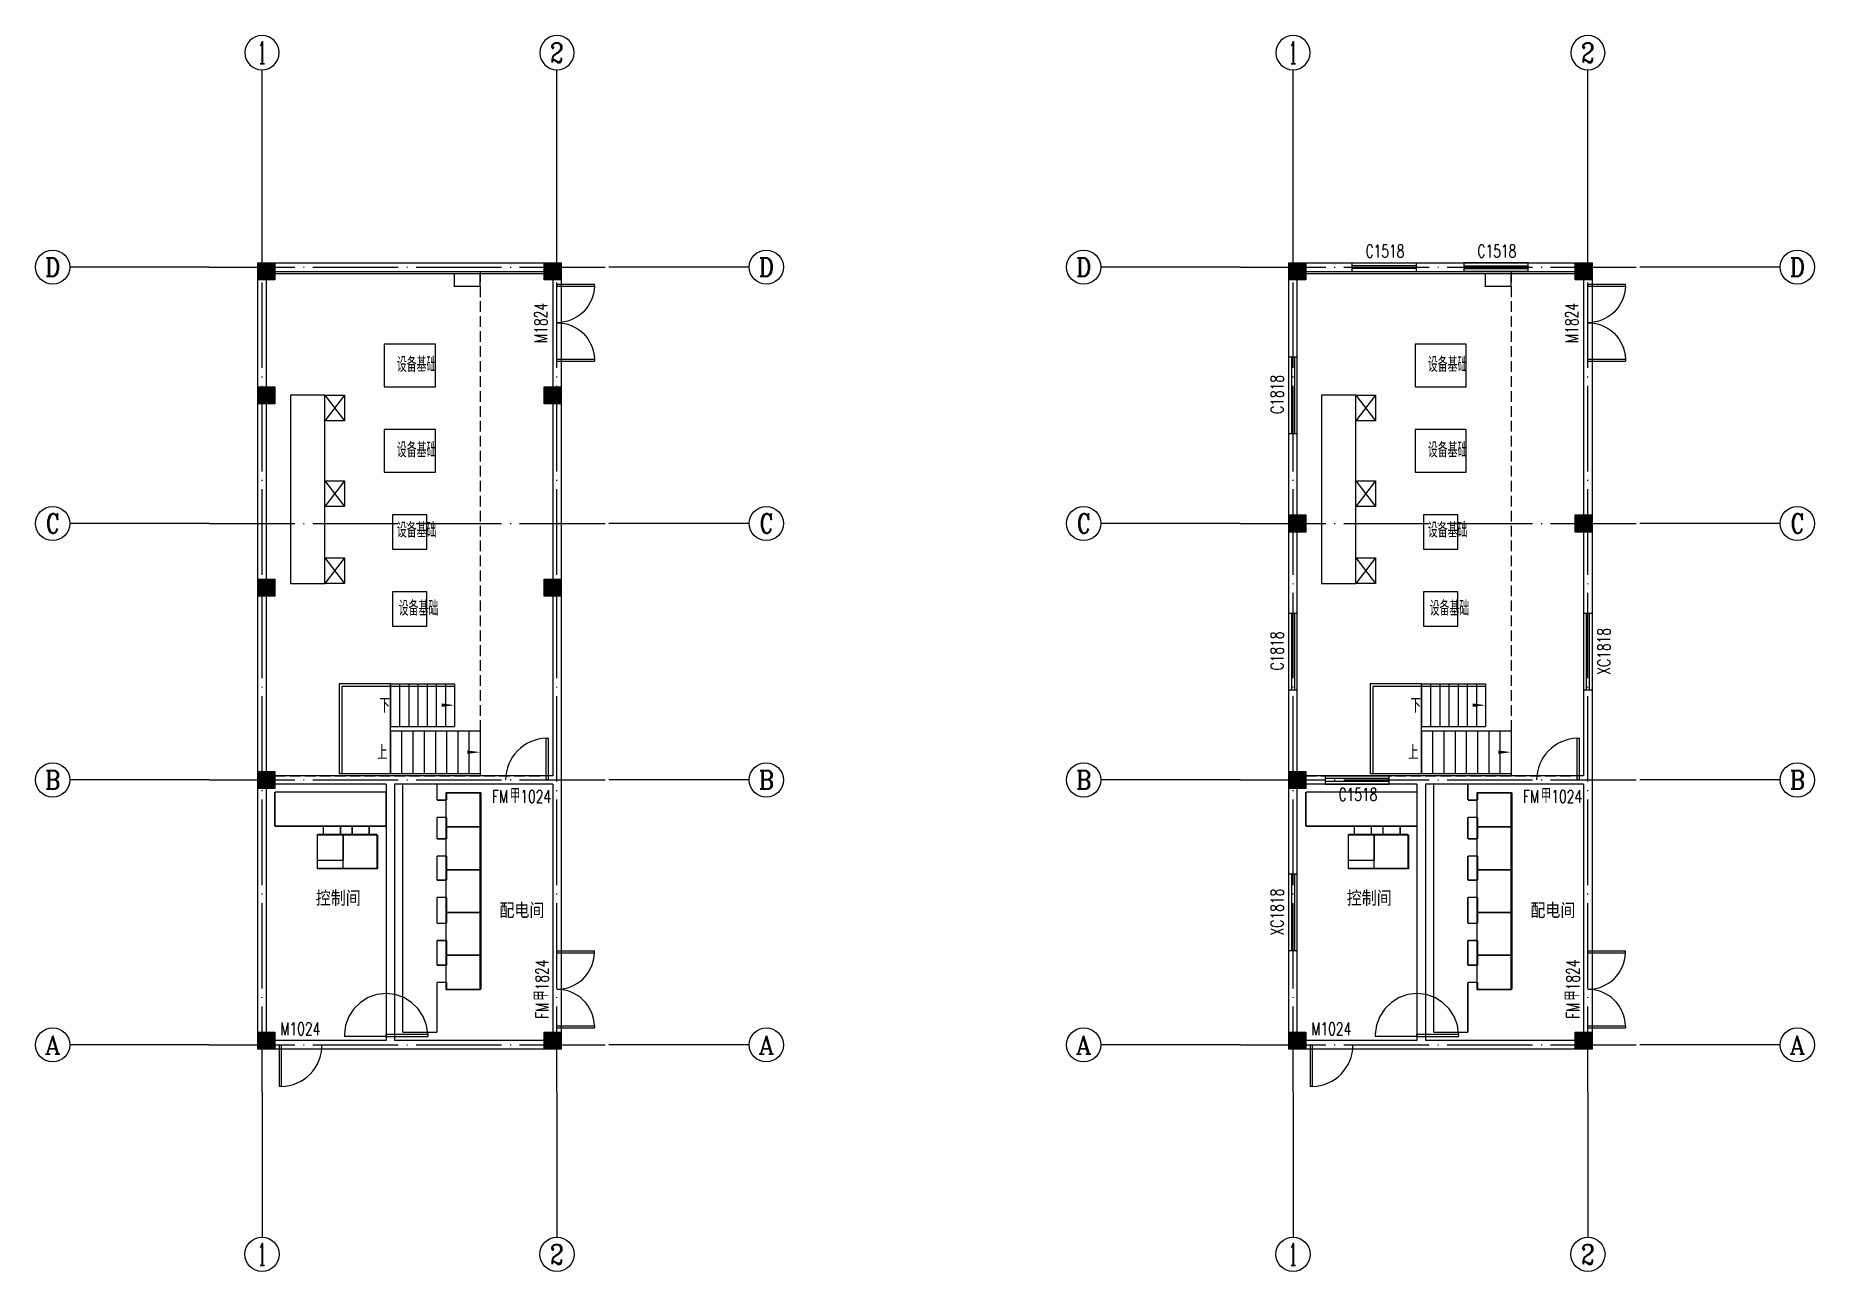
# Model space of a CAD drawing. Header units: millimetres. Extents: x 1742399 to 4898386, y 2481636 to 5226310.
# Drawn here: x 2690846 to 2732470, y 2651981 to 2680898 of the extents above; entities that cross this region are included whole.
import ezdxf
from ezdxf.enums import TextEntityAlignment as Align

# ---------------------------------------------------------------- set-up
doc = ezdxf.new("R2010")
doc.units = ezdxf.units.MM
doc.header["$LTSCALE"] = 1000
for name, pattern in [('DASH', [0.35, 0.25, -0.1]), ('DASHED2', [0.375, 0.25, -0.125]), ('DOTE', [2.42, 2, -0.2, 0.02, -0.2])]:
    doc.linetypes.add(name, pattern=pattern)
for name, color, linetype in [('AXIS', 3, 'Continuous'), ('AXIS_TEXT', 7, 'Continuous'), ('COLUMN', 4, 'Continuous'), ('DOOR_FIRE_TEXT', 7, 'Continuous'), ('DOTE', 1, 'DOTE'), ('E-电缆沟', 2, 'Continuous'), ('E-箱柜', 3, 'Continuous'), ('STAIR', 2, 'Continuous'), ('WALL', 4, 'Continuous'), ('WINDOW_TEXT', 7, 'Continuous'), ('YHG_填充', 8, 'Continuous'), ('YHJ_剖面_梁板', 4, 'Continuous'), ('YHJ_平面_门窗', 3, 'Continuous'), ('YHJ_引出、索引', 3, 'Continuous'), ('YHJ_立面_墙线中', 2, 'Continuous'), ('电缆沟', 7, 'Continuous'), ('轮廓线', 2, 'Continuous'), ('附属构件', 6, 'Continuous')]:
    doc.layers.add(name, color=color, linetype=linetype)
doc.styles.add('_TCH_AXIS', font='COMPLEX', dxfattribs={"bigfont": 'GBCBIG'})
doc.styles.add('_TCH_DIM', font='SIMPLEX', dxfattribs={"bigfont": 'GBCBIG'})
doc.styles.add('_TCH_WINDOW', font='SIMPLEX', dxfattribs={"bigfont": 'GBCBIG'})
doc.styles.add('COMPLEX', font='COMPLEX')
doc.styles.add('tssdeng', font='tssdeng.shx', dxfattribs={"width": 0.7, "bigfont": 'hztxt.shx'})

msp = doc.modelspace()

# ---------------------------------------------------------------- texts
at = {"layer": 'DOOR_FIRE_TEXT', "style": '_TCH_WINDOW', "width": 0.705882}
for s, p in [('FM', (2701524.5, 2662943.6)), ('1024', (2702190.3, 2662943.6)), ('FM', (2725649.3, 2662943.6)), ('1024', (2726315.1, 2662943.6))]:
    msp.add_text(s, height=297.5, dxfattribs=at).set_placement(p)
at = {"layer": 'DOOR_FIRE_TEXT', "style": '_TCH_WINDOW'}
for p in [(2701944.5, 2662943.6), (2726069.3, 2662943.6)]:
    msp.add_text('甲', height=337.6, dxfattribs=at).set_placement(p)
at = {"layer": 'DOOR_FIRE_TEXT', "style": '_TCH_WINDOW', "width": 0.705882}
for s, p in [('1824', (2702845.6, 2658558.4)), ('1824', (2726970.4, 2658558.4)), ('FM', (2702845.6, 2657892.7)), ('FM', (2726970.4, 2657892.7))]:
    msp.add_text(s, height=297.5, rotation=90, dxfattribs=at).set_placement(p)
at = {"layer": 'DOOR_FIRE_TEXT', "style": '_TCH_WINDOW'}
for p in [(2702845.6, 2658312.7), (2726970.4, 2658312.7)]:
    msp.add_text('甲', height=337.6, rotation=90, dxfattribs=at).set_placement(p)
at = {"layer": '电缆沟', "ltscale": 1.5, "style": 'tssdeng', "width": 0.6}
for p in [(2699300.5, 2673026.8), (2723425.3, 2673026.8), (2699300.5, 2671029), (2723425.3, 2671029), (2699300.5, 2669152), (2723425.3, 2669152), (2699343, 2667323.2), (2723467.8, 2667323.2)]:
    msp.add_text('设备基础', height=350, dxfattribs=at).set_placement(p)
at = {"layer": '电缆沟', "ltscale": 1.5, "style": 'tssdeng'}
for s, p in [('控制间', (2697404.2, 2660533.9)), ('控制间', (2721529, 2660533.9)), ('配电间', (2701700, 2660246.4)), ('配电间', (2725824.8, 2660246.4))]:
    msp.add_text(s, height=350, dxfattribs=at).set_placement(p)

# ---------------------------------------------------------------- blocks, each defined once
blk = doc.blocks.new('werwqr')
at = {"layer": 'YHJ_剖面_梁板'}
h = blk.add_hatch(color=8, dxfattribs=at)
h.dxf.hatch_style = 1
h.paths.add_polyline_path([(2199479, 2638216), (2199479, 2638616), (2199079, 2638616), (2199079, 2638216)])
at = {"layer": 'COLUMN'}
blk.add_lwpolyline([(2199479, 2638216), (2199079, 2638216), (2199079, 2638616), (2199479, 2638616)], close=True, dxfattribs=at)
blk = doc.blocks.new('rtewrt')
at = {"layer": 'STAIR'}
for p, q in [((2663099, 2666089), (2664599, 2666089)), ((2663099, 2666089), (2663099, 2665089)), ((2663313, 2666089), (2663313, 2665089)), ((2663527, 2666089), (2663527, 2665089)), ((2663741, 2666089), (2663741, 2665089)), ((2663956, 2666089), (2663956, 2665089)), ((2664170, 2666089), (2664170, 2665089)), ((2664384, 2666089), (2664384, 2665089)), ((2664599, 2666089), (2664599, 2665089)), ((2663099, 2665089), (2664599, 2665089)), ((2663099, 2664989), (2665199, 2664989)), ((2663099, 2664989), (2663099, 2663989)), ((2663361, 2664989), (2663361, 2663989)), ((2663624, 2664989), (2663624, 2663989)), ((2663886, 2664989), (2663886, 2663989)), ((2664149, 2664989), (2664149, 2663989)), ((2664411, 2664989), (2664411, 2663989)), ((2664674, 2664989), (2664674, 2663989)), ((2664936, 2664989), (2664936, 2663989)), ((2665199, 2664989), (2665199, 2663989)), ((2663099, 2663989), (2665199, 2663989))]:
    blk.add_line(p, q, dxfattribs=at)
at = {"layer": 'YHJ_剖面_梁板'}
blk.add_lwpolyline([(2663099, 2663989), (2663099, 2666089), (2661899, 2666089), (2661899, 2663989)], close=True, dxfattribs=at)
at = {"layer": 'YHJ_引出、索引'}
for points in [[(2663138, 2665589, 0, 0, 0), (2664599, 2665589, 0, 80, 0), (2664299, 2665589, 0, 0, 0)], [(2663099, 2664489, 0, 0, 0), (2665199, 2664489, 0, 80, 0), (2664899, 2664489, 0, 0, 0)]]:
    blk.add_lwpolyline(points, format="xyseb", dxfattribs=at)
at = {"layer": '附属构件'}
blk.add_lwpolyline([(2664599, 2666028), (2661959, 2666028), (2661959, 2663989)], dxfattribs=at)
at = {"layer": 'YHJ_引出、索引', "color": 7, "style": '_TCH_DIM'}
for s, p in [('下', (2662843, 2665414)), ('上', (2662785, 2664314))]:
    blk.add_text(s, height=338, dxfattribs=at).set_placement(p)
blk = doc.blocks.new('$WINLIB2D$00000001')
at = {"color": 0}
for points in [[(-0.5, 0.5), (-0.5, -0.5)], [(-0.5, 0.5), (0.5, 0.5)], [(0.5, -0.5), (0.5, 0.5)], [(0.5, 0.167), (-0.5, 0.167)], [(0.5, -0.167), (-0.5, -0.167)], [(-0.5, -0.5), (0.5, -0.5)]]:
    blk.add_lwpolyline(points, dxfattribs=at)
blk = doc.blocks.new('$DorLib2D$00000002')
for p, q in [((-0.5, 0), (-0.5, 0.4875)), ((-0.475, 0.4875), (-0.5, 0.4875)), ((-0.475, 0), (-0.475, 0.4875)), ((0.475, 0), (0.475, 0.4875)), ((0.475, 0.4875), (0.5, 0.4875)), ((0.5, 0), (0.5, 0.4875)), ((-0.5, 0), (-0.475, 0)), ((0.5, 0), (0.475, 0))]:
    blk.add_line(p, q)
at = {"lineweight": 13}
for centre, start, end in [((-0.4875, 0), 0, 88.53072), ((0.4875, 0), 91.46928, 180)]:
    blk.add_arc(centre, 0.4875, start, end, dxfattribs=at)
blk = doc.blocks.new('$DorLib2D$00000001')
for p, q in [((0.45, 0.975), (0.5, 0.975)), ((0.45, 0), (0.45, 0.975)), ((0.5, 0), (0.5, 0.975)), ((0.5, 0), (0.45, 0))]:
    blk.add_line(p, q)
at = {"lineweight": 13}
blk.add_arc((0.475, 0), 0.975, 91.4693, 180, dxfattribs=at)
blk = doc.blocks.new('_AXISO')
blk.add_circle((0, 0), 0.5)
at = {"layer": 'AXIS_TEXT', "style": 'COMPLEX', "width": 1.041667}
blk.add_attdef('A', text='', height=0.56, dxfattribs=at).set_placement((-0.25, -0.28), (0.25, -0.28), align=Align.FIT)
blk = doc.blocks.new('dfgg')
at = {"layer": 'AXIS'}
for points in [[(2638056, 2676627), (2638056, 2680027)], [(2644956, 2676627), (2644956, 2680027)], [(2636822, 2675410), (2633556, 2675410)], [(2649438, 2675410), (2646172, 2675410)], [(2636822, 2669410), (2633556, 2669410)], [(2649438, 2669410), (2646172, 2669410)], [(2636822, 2663410), (2633556, 2663410)], [(2649438, 2663410), (2646172, 2663410)], [(2636822, 2657210), (2633556, 2657210)], [(2649438, 2657210), (2646172, 2657210)], [(2638056, 2656110), (2638056, 2652710)], [(2644956, 2656110), (2644956, 2652710)]]:
    blk.add_lwpolyline(points, dxfattribs=at)
at = {"layer": 'DOTE'}
for p, q in [((2638056, 2656110), (2638056, 2676627)), ((2644956, 2656110), (2644956, 2676627))]:
    blk.add_line(p, q, dxfattribs=at)
for points in [[(2636822, 2675410), (2646172, 2675410)], [(2636822, 2669410), (2646172, 2669410)], [(2636822, 2663410), (2646172, 2663410)], [(2636822, 2657210), (2646172, 2657210)]]:
    blk.add_lwpolyline(points, dxfattribs=at)
at = {"layer": 'AXIS'}
ref = blk.add_blockref('_AXISO', (2638056, 2680427), dxfattribs=dict(at, xscale=-800, yscale=800, zscale=800, rotation=180))
ref.add_attrib('A', '1', dxfattribs={"layer": 'AXIS_TEXT', "height": 515, "style": '_TCH_AXIS'}).set_placement((2637946, 2680170), (2638167, 2680170), align=Align.FIT)
ref = blk.add_blockref('_AXISO', (2644956, 2680427), dxfattribs=dict(at, xscale=-800, yscale=800, zscale=800, rotation=180))
ref.add_attrib('A', '2', dxfattribs={"layer": 'AXIS_TEXT', "height": 466, "style": '_TCH_AXIS'}).set_placement((2644801, 2680194), (2645112, 2680194), align=Align.FIT)
ref = blk.add_blockref('_AXISO', (2633156, 2675410), dxfattribs=dict(at, xscale=800, yscale=800, zscale=800))
ref.add_attrib('A', 'D', dxfattribs={"layer": 'AXIS_TEXT', "height": 435, "style": '_TCH_AXIS'}).set_placement((2632980, 2675192), (2633333, 2675192), align=Align.FIT)
ref = blk.add_blockref('_AXISO', (2649856, 2675410), dxfattribs=dict(at, xscale=800, yscale=800, zscale=800))
ref.add_attrib('A', 'D', dxfattribs={"layer": 'AXIS_TEXT', "height": 435, "style": '_TCH_AXIS'}).set_placement((2649680, 2675192), (2650033, 2675192), align=Align.FIT)
ref = blk.add_blockref('_AXISO', (2633156, 2669410), dxfattribs=dict(at, xscale=800, yscale=800, zscale=800))
ref.add_attrib('A', 'C', dxfattribs={"layer": 'AXIS_TEXT', "height": 456, "style": '_TCH_AXIS'}).set_placement((2632994, 2669182), (2633319, 2669182), align=Align.FIT)
ref = blk.add_blockref('_AXISO', (2649856, 2669410), dxfattribs=dict(at, xscale=800, yscale=800, zscale=800))
ref.add_attrib('A', 'C', dxfattribs={"layer": 'AXIS_TEXT', "height": 456, "style": '_TCH_AXIS'}).set_placement((2649694, 2669182), (2650019, 2669182), align=Align.FIT)
ref = blk.add_blockref('_AXISO', (2633156, 2663410), dxfattribs=dict(at, xscale=800, yscale=800, zscale=800))
ref.add_attrib('A', 'B', dxfattribs={"layer": 'AXIS_TEXT', "height": 435, "style": '_TCH_AXIS'}).set_placement((2632980, 2663192), (2633333, 2663192), align=Align.FIT)
ref = blk.add_blockref('_AXISO', (2649856, 2663410), dxfattribs=dict(at, xscale=800, yscale=800, zscale=800))
ref.add_attrib('A', 'B', dxfattribs={"layer": 'AXIS_TEXT', "height": 435, "style": '_TCH_AXIS'}).set_placement((2649680, 2663192), (2650033, 2663192), align=Align.FIT)
ref = blk.add_blockref('_AXISO', (2633156, 2657210), dxfattribs=dict(at, xscale=800, yscale=800, zscale=800))
ref.add_attrib('A', 'A', dxfattribs={"layer": 'AXIS_TEXT', "height": 425, "style": '_TCH_AXIS'}).set_placement((2632974, 2656997), (2633339, 2656997), align=Align.FIT)
ref = blk.add_blockref('_AXISO', (2649856, 2657210), dxfattribs=dict(at, xscale=800, yscale=800, zscale=800))
ref.add_attrib('A', 'A', dxfattribs={"layer": 'AXIS_TEXT', "height": 425, "style": '_TCH_AXIS'}).set_placement((2649674, 2656997), (2650039, 2656997), align=Align.FIT)
ref = blk.add_blockref('_AXISO', (2638056, 2652310), dxfattribs=dict(at, xscale=800, yscale=800, zscale=800))
ref.add_attrib('A', '1', dxfattribs={"layer": 'AXIS_TEXT', "height": 515, "style": '_TCH_AXIS'}).set_placement((2637946, 2652052), (2638167, 2652052), align=Align.FIT)
ref = blk.add_blockref('_AXISO', (2644956, 2652310), dxfattribs=dict(at, xscale=800, yscale=800, zscale=800))
ref.add_attrib('A', '2', dxfattribs={"layer": 'AXIS_TEXT', "height": 466, "style": '_TCH_AXIS'}).set_placement((2644801, 2652077), (2645112, 2652077), align=Align.FIT)
blk = doc.blocks.new('$DorLib2D$00000148')
at = {"color": 0}
for points in [[(0.45, 0.975), (0.237, 0.946), (0.036, 0.871), (-0.144, 0.753), (-0.294, 0.599), (-0.407, 0.417), (-0.476, 0.213), (-0.5, 0)], [(0.45, 0.975), (0.5, 0.975)], [(0.45, 0), (0.45, 0.975)], [(0.5, 0), (0.5, 0.975)], [(0.5, 0), (0.45, 0)]]:
    blk.add_lwpolyline(points, dxfattribs=at)
at = {"color": 0, "linetype": 'DASHED2'}
for points in [[(-0.5, 0), (-0.476, -0.213), (-0.407, -0.417), (-0.294, -0.599), (-0.144, -0.753), (0.036, -0.871), (0.237, -0.946), (0.45, -0.975)], [(0.5, 0), (0.5, -0.975)], [(0.45, -0.975), (0.5, -0.975)]]:
    blk.add_lwpolyline(points, dxfattribs=at)

# ---------------------------------------------------------------- linework, layer by layer
at = {"layer": 'E-电缆沟', "const_width": 35}
for points in [[(2699045.6, 2663197.7), (2696445.6, 2663197.7)], [(2696445.6, 2663197.7), (2696445.6, 2662397.7)], [(2699045.6, 2663197.7), (2699045.6, 2662397.7)], [(2699437.2, 2663380.5), (2699437.2, 2662807.8)], [(2700237.2, 2663380.5), (2700237.2, 2663007.8)], [(2700466.7, 2663180.3), (2700466.7, 2663007.8)], [(2700466.7, 2663180.3), (2701266.7, 2663180.3)], [(2701266.7, 2663180.3), (2701266.7, 2662807.8)], [(2723170.4, 2663197.7), (2720570.4, 2663197.7)], [(2720570.4, 2663197.7), (2720570.4, 2662397.7)], [(2723170.4, 2663197.7), (2723170.4, 2662397.7)], [(2723561.9, 2663380.5), (2723561.9, 2662807.8)], [(2724361.9, 2663380.5), (2724361.9, 2663007.8)], [(2724591.4, 2663180.3), (2724591.4, 2663007.8)], [(2724591.4, 2663180.3), (2725391.4, 2663180.3)], [(2725391.4, 2663180.3), (2725391.4, 2662807.8)], [(2699437.2, 2662807.8), (2699437.2, 2661902.4)], [(2700466.7, 2663007.8), (2700237.2, 2663007.8)], [(2701266.7, 2662807.8), (2701266.7, 2661902.4)], [(2723561.9, 2662807.8), (2723561.9, 2661902.4)], [(2724591.4, 2663007.8), (2724361.9, 2663007.8)], [(2725391.4, 2662807.8), (2725391.4, 2661902.4)], [(2699045.6, 2662397.7), (2696445.6, 2662397.7)], [(2697578.9, 2662207), (2697578.9, 2662397.4)], [(2697978.9, 2662397.4), (2697578.9, 2662397.4)], [(2697978.9, 2662207), (2697978.9, 2662397.4)], [(2698252, 2662207), (2698252, 2662398.3)], [(2698652, 2662398.3), (2698252, 2662398.3)], [(2698652, 2662207), (2698652, 2662398.3)], [(2700466.7, 2662607.8), (2700237.2, 2662607.8)], [(2700237.2, 2662607.8), (2700237.2, 2662102.4)], [(2700466.7, 2662607.8), (2700466.7, 2662102.4)], [(2723170.4, 2662397.7), (2720570.4, 2662397.7)], [(2721703.7, 2662207), (2721703.7, 2662397.4)], [(2722103.7, 2662397.4), (2721703.7, 2662397.4)], [(2722103.7, 2662207), (2722103.7, 2662397.4)], [(2722376.7, 2662207), (2722376.7, 2662398.3)], [(2722776.7, 2662398.3), (2722376.7, 2662398.3)], [(2722776.7, 2662207), (2722776.7, 2662398.3)], [(2724591.4, 2662607.8), (2724361.9, 2662607.8)], [(2724361.9, 2662607.8), (2724361.9, 2662102.4)], [(2724591.4, 2662607.8), (2724591.4, 2662102.4)], [(2698833.4, 2662207.7), (2697439.1, 2662207.7)], [(2697439.1, 2662207.7), (2697439.1, 2661407.7)], [(2697978.9, 2662207), (2697578.9, 2662207)], [(2698652, 2662207), (2698252, 2662207)], [(2698833.4, 2662207.7), (2698833.4, 2661407.7)], [(2699437.2, 2661902.4), (2699437.2, 2660935.5)], [(2700466.7, 2662102.4), (2700237.2, 2662102.4)], [(2701266.7, 2661902.4), (2701266.7, 2660935.5)], [(2722958.2, 2662207.7), (2721563.9, 2662207.7)], [(2721563.9, 2662207.7), (2721563.9, 2661407.7)], [(2722103.7, 2662207), (2721703.7, 2662207)], [(2722776.7, 2662207), (2722376.7, 2662207)], [(2722958.2, 2662207.7), (2722958.2, 2661407.7)], [(2723561.9, 2661902.4), (2723561.9, 2660935.5)], [(2724591.4, 2662102.4), (2724361.9, 2662102.4)], [(2725391.4, 2661902.4), (2725391.4, 2660935.5)], [(2700466.7, 2661702.4), (2700237.2, 2661702.4)], [(2700237.2, 2661702.4), (2700237.2, 2661135.5)], [(2700466.7, 2661702.4), (2700466.7, 2661135.5)], [(2724591.4, 2661702.4), (2724361.9, 2661702.4)], [(2724361.9, 2661702.4), (2724361.9, 2661135.5)], [(2724591.4, 2661702.4), (2724591.4, 2661135.5)], [(2698833.4, 2661407.7), (2697439.1, 2661407.7)], [(2700466.7, 2661135.5), (2700237.2, 2661135.5)], [(2722958.2, 2661407.7), (2721563.9, 2661407.7)], [(2724591.4, 2661135.5), (2724361.9, 2661135.5)], [(2699437.2, 2660935.5), (2699437.2, 2659924)], [(2700237.2, 2660735.5), (2700237.2, 2660124)], [(2700466.7, 2660735.5), (2700237.2, 2660735.5)], [(2700466.7, 2660735.5), (2700466.7, 2660124)], [(2701266.7, 2660935.5), (2701266.7, 2659924)], [(2723561.9, 2660935.5), (2723561.9, 2659924)], [(2724361.9, 2660735.5), (2724361.9, 2660124)], [(2724591.4, 2660735.5), (2724361.9, 2660735.5)], [(2724591.4, 2660735.5), (2724591.4, 2660124)], [(2725391.4, 2660935.5), (2725391.4, 2659924)], [(2699437.2, 2659924), (2699437.2, 2658945.4)], [(2700466.7, 2660124), (2700237.2, 2660124)], [(2701266.7, 2659924), (2701266.7, 2658945.4)], [(2723561.9, 2659924), (2723561.9, 2658945.4)], [(2724591.4, 2660124), (2724361.9, 2660124)], [(2725391.4, 2659924), (2725391.4, 2658945.4)], [(2700466.7, 2659724), (2700237.2, 2659724)], [(2700237.2, 2659724), (2700237.2, 2659145.4)], [(2700466.7, 2659724), (2700466.7, 2659145.4)], [(2724591.4, 2659724), (2724361.9, 2659724)], [(2724361.9, 2659724), (2724361.9, 2659145.4)], [(2724591.4, 2659724), (2724591.4, 2659145.4)], [(2700466.7, 2659145.4), (2700237.2, 2659145.4)], [(2724591.4, 2659145.4), (2724361.9, 2659145.4)], [(2699437.2, 2658945.4), (2699437.2, 2657575.7)], [(2700466.7, 2658745.4), (2700237.2, 2658745.4)], [(2700237.2, 2658745.4), (2700237.2, 2657575.7)], [(2700466.7, 2658745.4), (2700466.7, 2658580.5)], [(2700466.7, 2658580.5), (2701266.7, 2658580.5)], [(2701266.7, 2658945.4), (2701266.7, 2658580.5)], [(2723561.9, 2658945.4), (2723561.9, 2657575.7)], [(2724591.4, 2658745.4), (2724361.9, 2658745.4)], [(2724361.9, 2658745.4), (2724361.9, 2657575.7)], [(2724591.4, 2658745.4), (2724591.4, 2658580.5)], [(2724591.4, 2658580.5), (2725391.4, 2658580.5)], [(2725391.4, 2658945.4), (2725391.4, 2658580.5)], [(2699437.2, 2657575.7), (2700237.2, 2657575.7)], [(2723561.9, 2657575.7), (2724361.9, 2657575.7)]]:
    msp.add_lwpolyline(points, dxfattribs=at)
at = {"layer": 'E-箱柜', "color": 3}
for points in [[(2700445.6, 2662380.5), (2701245.6, 2662380.5), (2701245.6, 2663180.5), (2700445.6, 2663180.5)], [(2724570.4, 2662380.5), (2725370.4, 2662380.5), (2725370.4, 2663180.5), (2724570.4, 2663180.5)], [(2700445.6, 2661380.5), (2701245.6, 2661380.5), (2701245.6, 2662380.5), (2700445.6, 2662380.5)], [(2724570.4, 2661380.5), (2725370.4, 2661380.5), (2725370.4, 2662380.5), (2724570.4, 2662380.5)], [(2698045.6, 2662197.7), (2698045.6, 2661597.7), (2697445.6, 2661597.7), (2697445.6, 2662197.7)], [(2698045.6, 2661397.7), (2698045.6, 2662197.7), (2698845.6, 2662197.7), (2698845.6, 2661397.7)], [(2722170.4, 2662197.7), (2722170.4, 2661597.7), (2721570.4, 2661597.7), (2721570.4, 2662197.7)], [(2722170.4, 2661397.7), (2722170.4, 2662197.7), (2722970.4, 2662197.7), (2722970.4, 2661397.7)], [(2700445.6, 2660380.5), (2701245.6, 2660380.5), (2701245.6, 2661380.5), (2700445.6, 2661380.5)], [(2724570.4, 2660380.5), (2725370.4, 2660380.5), (2725370.4, 2661380.5), (2724570.4, 2661380.5)], [(2700445.6, 2659380.5), (2701245.6, 2659380.5), (2701245.6, 2660380.5), (2700445.6, 2660380.5)], [(2724570.4, 2659380.5), (2725370.4, 2659380.5), (2725370.4, 2660380.5), (2724570.4, 2660380.5)], [(2700445.6, 2658580.5), (2701245.6, 2658580.5), (2701245.6, 2659380.5), (2700445.6, 2659380.5)], [(2724570.4, 2658580.5), (2725370.4, 2658580.5), (2725370.4, 2659380.5), (2724570.4, 2659380.5)]]:
    msp.add_lwpolyline(points, close=True, dxfattribs=at)
at = {"layer": 'WALL'}
for points in [[(2696445.6, 2675330.5), (2702745.6, 2675330.5)], [(2720570.4, 2675330.5), (2726870.4, 2675330.5)]]:
    msp.add_lwpolyline(points, dxfattribs=at)
at = {"layer": 'YHG_填充', "linetype": 'DASH'}
for points in [[(2701245.6, 2675380.5), (2701245.6, 2663580.5)], [(2725370.4, 2675380.5), (2725370.4, 2663580.5)], [(2696445.6, 2663580.5), (2702745.6, 2663580.5)], [(2720570.4, 2663580.5), (2726870.4, 2663580.5)]]:
    msp.add_lwpolyline(points, dxfattribs=at)
at = {"layer": 'YHJ_剖面_梁板'}
for points in [[(2700200.2, 2672680.5), (2700200.2, 2673680.5), (2699000.2, 2673680.5), (2699000.2, 2672680.5)], [(2724324.9, 2672680.5), (2724324.9, 2673680.5), (2723124.9, 2673680.5), (2723124.9, 2672680.5)], [(2697611.7, 2672480.5), (2696811.7, 2672480.5), (2696811.7, 2668080.5), (2697611.7, 2668080.5)], [(2697611.7, 2672480.5), (2698071.8, 2672480.5), (2698071.8, 2671880.5), (2697611.7, 2671880.5)], [(2721736.5, 2672480.5), (2720936.5, 2672480.5), (2720936.5, 2668080.5), (2721736.5, 2668080.5)], [(2721736.5, 2672480.5), (2722196.5, 2672480.5), (2722196.5, 2671880.5), (2721736.5, 2671880.5)], [(2700200.2, 2670680.5), (2700200.2, 2671680.5), (2699000.2, 2671680.5), (2699000.2, 2670680.5)], [(2724324.9, 2670680.5), (2724324.9, 2671680.5), (2723124.9, 2671680.5), (2723124.9, 2670680.5)], [(2697611.7, 2670480.5), (2698071.8, 2670480.5), (2698071.8, 2669880.5), (2697611.7, 2669880.5)], [(2721736.5, 2670480.5), (2722196.5, 2670480.5), (2722196.5, 2669880.5), (2721736.5, 2669880.5)], [(2700000.2, 2668880.5), (2700000.2, 2669680.5), (2699200.2, 2669680.5), (2699200.2, 2668880.5)], [(2724124.9, 2668880.5), (2724124.9, 2669680.5), (2723324.9, 2669680.5), (2723324.9, 2668880.5)], [(2697611.7, 2668680.5), (2698071.8, 2668680.5), (2698071.8, 2668080.5), (2697611.7, 2668080.5)], [(2721736.5, 2668680.5), (2722196.5, 2668680.5), (2722196.5, 2668080.5), (2721736.5, 2668080.5)], [(2700000.2, 2667080.5), (2700000.2, 2667880.5), (2699200.2, 2667880.5), (2699200.2, 2667080.5)], [(2724124.9, 2667080.5), (2724124.9, 2667880.5), (2723324.9, 2667880.5), (2723324.9, 2667080.5)]]:
    msp.add_lwpolyline(points, close=True, dxfattribs=at)
for points in [[(2698071.8, 2672480.5), (2697611.7, 2671880.5)], [(2697611.7, 2672480.5), (2698071.8, 2671880.5)], [(2722196.5, 2672480.5), (2721736.5, 2671880.5)], [(2721736.5, 2672480.5), (2722196.5, 2671880.5)], [(2698071.8, 2670480.5), (2697611.7, 2669880.5)], [(2697611.7, 2670480.5), (2698071.8, 2669880.5)], [(2722196.5, 2670480.5), (2721736.5, 2669880.5)], [(2721736.5, 2670480.5), (2722196.5, 2669880.5)], [(2698071.8, 2668680.5), (2697611.7, 2668080.5)], [(2697611.7, 2668680.5), (2698071.8, 2668080.5)], [(2722196.5, 2668680.5), (2721736.5, 2668080.5)], [(2721736.5, 2668680.5), (2722196.5, 2668080.5)]]:
    msp.add_lwpolyline(points, dxfattribs=at)
at = {"layer": 'YHJ_立面_墙线中', "const_width": 30}
for points in [[(2700645.6, 2675330.5), (2700645.6, 2675030.5), (2701245.6, 2675030.5), (2701245.6, 2675330.5)], [(2724770.4, 2675330.5), (2724770.4, 2675030.5), (2725370.4, 2675030.5), (2725370.4, 2675330.5)]]:
    msp.add_lwpolyline(points, dxfattribs=at)
at = {"layer": '轮廓线'}
for points in [[(2696045.6, 2675580.5), (2703145.6, 2675580.5), (2703145.6, 2657180.5), (2696045.6, 2657180.5)], [(2720170.4, 2675580.5), (2727270.4, 2675580.5), (2727270.4, 2657180.5), (2720170.4, 2657180.5)]]:
    msp.add_lwpolyline(points, close=True, dxfattribs=at)
for points in [[(2696245.6, 2663580.5), (2696245.6, 2675380.5), (2702945.6, 2675380.5), (2702945.6, 2663580.5)], [(2720370.4, 2663580.5), (2720370.4, 2675380.5), (2727070.4, 2675380.5), (2727070.4, 2663580.5)], [(2702945.6, 2663580.5), (2696245.6, 2663580.5)], [(2727070.4, 2663580.5), (2720370.4, 2663580.5)], [(2699045.6, 2657380.5), (2696245.6, 2657380.5), (2696245.6, 2663380.5)], [(2699045.6, 2663380.5), (2696245.6, 2663380.5)], [(2699045.6, 2663380.5), (2699045.6, 2657380.5)], [(2702945.6, 2663380.5), (2702945.6, 2657380.5), (2699245.6, 2657380.5)], [(2702945.6, 2663380.5), (2699245.6, 2663380.5)], [(2699245.6, 2663380.5), (2699245.6, 2657380.5)], [(2723170.4, 2657380.5), (2720370.4, 2657380.5), (2720370.4, 2663380.5)], [(2723170.4, 2663380.5), (2720370.4, 2663380.5)], [(2723170.4, 2663380.5), (2723170.4, 2657380.5)], [(2727070.4, 2663380.5), (2727070.4, 2657380.5), (2723370.4, 2657380.5)], [(2727070.4, 2663380.5), (2723370.4, 2663380.5)], [(2723370.4, 2663380.5), (2723370.4, 2657380.5)]]:
    msp.add_lwpolyline(points, dxfattribs=at)

# ---------------------------------------------------------------- block references
at = {"layer": 'AXIS'}
for name, p in [('dfgg', (58089.1, 70.9)), ('dfgg', (82213.9, 70.9)), ('rtewrt', (36050.9, -358.5)), ('rtewrt', (60175.7, -358.5))]:
    msp.add_blockref(name, p, dxfattribs=at)
at = {"layer": 'YHJ_剖面_梁板'}
for p in [(496966.7, 36964.5), (503666.7, 36964.5), (521091.4, 36964.5), (527791.4, 36964.5), (496966.7, 34064.5), (503666.7, 34064.5), (521091.4, 31064.5), (527791.4, 31064.5), (496966.7, 29564.5), (503666.7, 29564.5), (496966.7, 25064.5), (521091.4, 25064.5), (496966.7, 18964.5), (503666.7, 18964.5), (521091.4, 18964.5), (527791.4, 18964.5)]:
    msp.add_blockref('werwqr', p, dxfattribs=at)
at = {"layer": 'YHJ_平面_门窗'}
ref = msp.add_blockref('$WINLIB2D$00000001', (2722402.5, 2675480.5), dxfattribs=dict(at, xscale=1500, yscale=-200, zscale=1500))
ref.add_attrib('A', 'C1518', (2721967.5, 2675706.8), dxfattribs={"layer": 'WINDOW_TEXT', "height": 297.5, "style": '_TCH_WINDOW', "width": 0.705882})
ref = msp.add_blockref('$WINLIB2D$00000001', (2725019.7, 2675480.5), dxfattribs=dict(at, xscale=-1500, yscale=-200, zscale=1500))
ref.add_attrib('A', 'C1518', (2724584.7, 2675706.8), dxfattribs={"layer": 'WINDOW_TEXT', "height": 297.5, "style": '_TCH_WINDOW', "width": 0.705882})
ref = msp.add_blockref('$DorLib2D$00000002', (2703045.6, 2674180.5), dxfattribs=dict(at, xscale=-1800, yscale=1800, zscale=-1800, rotation=270))
ref.add_attrib('A', 'M1824', (2702819.3, 2673705.5), dxfattribs={"layer": 'WINDOW_TEXT', "height": 297.5, "rotation": 90, "style": '_TCH_WINDOW', "width": 0.705882})
ref = msp.add_blockref('$DorLib2D$00000002', (2727170.4, 2674180.5), dxfattribs=dict(at, xscale=-1800, yscale=1800, zscale=-1800, rotation=270))
ref.add_attrib('A', 'M1824', (2726944.1, 2673705.5), dxfattribs={"layer": 'WINDOW_TEXT', "height": 297.5, "rotation": 90, "style": '_TCH_WINDOW', "width": 0.705882})
ref = msp.add_blockref('$WINLIB2D$00000001', (2720270.4, 2672480.5), dxfattribs=dict(at, xscale=1800, yscale=-200, zscale=1800, rotation=90))
ref.add_attrib('A', 'C1818', (2720044.1, 2672045.5), dxfattribs={"layer": 'WINDOW_TEXT', "height": 297.5, "rotation": 90, "style": '_TCH_WINDOW', "width": 0.705882})
ref = msp.add_blockref('$WINLIB2D$00000001', (2720270.4, 2666480.5), dxfattribs=dict(at, xscale=1800, yscale=-200, zscale=1800, rotation=90))
ref.add_attrib('A', 'C1818', (2720044.1, 2666045.5), dxfattribs={"layer": 'WINDOW_TEXT', "height": 297.5, "rotation": 90, "style": '_TCH_WINDOW', "width": 0.705882})
ref = msp.add_blockref('$WINLIB2D$00000001', (2727170.4, 2666480.5), dxfattribs=dict(at, xscale=1800, yscale=-200, zscale=1800, rotation=270))
ref.add_attrib('A', 'XC1818', (2727694.1, 2665945.5), dxfattribs={"layer": 'WINDOW_TEXT', "height": 297.5, "rotation": 90, "style": '_TCH_WINDOW', "width": 0.705882})
at = {"layer": 'YHJ_平面_门窗', "xscale": 1000, "yscale": 1000, "zscale": 1000}
for p in [(2702345.6, 2663480.5), (2726470.4, 2663480.5)]:
    msp.add_blockref('$DorLib2D$00000001', p, dxfattribs=at)
at = {"layer": 'YHJ_平面_门窗'}
ref = msp.add_blockref('$WINLIB2D$00000001', (2721770.4, 2663480.5), dxfattribs=dict(at, xscale=1500, yscale=200, zscale=1500))
ref.add_attrib('A', 'C1518', (2721335.4, 2662992.6), dxfattribs={"layer": 'WINDOW_TEXT', "height": 297.5, "style": '_TCH_WINDOW', "width": 0.705882})
ref = msp.add_blockref('$WINLIB2D$00000001', (2720270.4, 2660380.5), dxfattribs=dict(at, xscale=1800, yscale=-200, zscale=1800, rotation=90))
ref.add_attrib('A', 'XC1818', (2720044.1, 2659845.5), dxfattribs={"layer": 'WINDOW_TEXT', "height": 297.5, "rotation": 90, "style": '_TCH_WINDOW', "width": 0.705882})
at = {"layer": 'YHJ_平面_门窗', "xscale": 1800, "yscale": 1800, "zscale": 1800, "rotation": 270}
for p in [(2703045.6, 2658580.5), (2727170.4, 2658580.5)]:
    msp.add_blockref('$DorLib2D$00000002', p, dxfattribs=at)
at = {"layer": 'YHJ_平面_门窗', "ltscale": 100, "xscale": -1000, "yscale": -1000, "zscale": -1000, "rotation": 90}
for p in [(2699045.6, 2657980.5), (2723170.4, 2657980.5)]:
    msp.add_blockref('$DorLib2D$00000148', p, dxfattribs=at)
at = {"layer": 'YHJ_平面_门窗'}
ref = msp.add_blockref('$DorLib2D$00000001', (2697045.6, 2657280.5), dxfattribs=dict(at, xscale=1000, yscale=1000, zscale=1000, rotation=180))
ref.add_attrib('A', 'M1024', (2696570.6, 2657506.8), dxfattribs={"layer": 'WINDOW_TEXT', "height": 297.5, "style": '_TCH_WINDOW', "width": 0.705882})
ref = msp.add_blockref('$DorLib2D$00000001', (2721170.4, 2657280.5), dxfattribs=dict(at, xscale=1000, yscale=1000, zscale=1000, rotation=180))
ref.add_attrib('A', 'M1024', (2720695.4, 2657506.8), dxfattribs={"layer": 'WINDOW_TEXT', "height": 297.5, "style": '_TCH_WINDOW', "width": 0.705882})

msp.set_redraw_order([(e.dxf.handle, doc.entitydb.next_handle()) for e in msp.query("TEXT MTEXT ATTDEF DIMENSION ARC_DIMENSION")])  # texts and dimensions are drawn at this point

doc.saveas('drawing.dxf')
